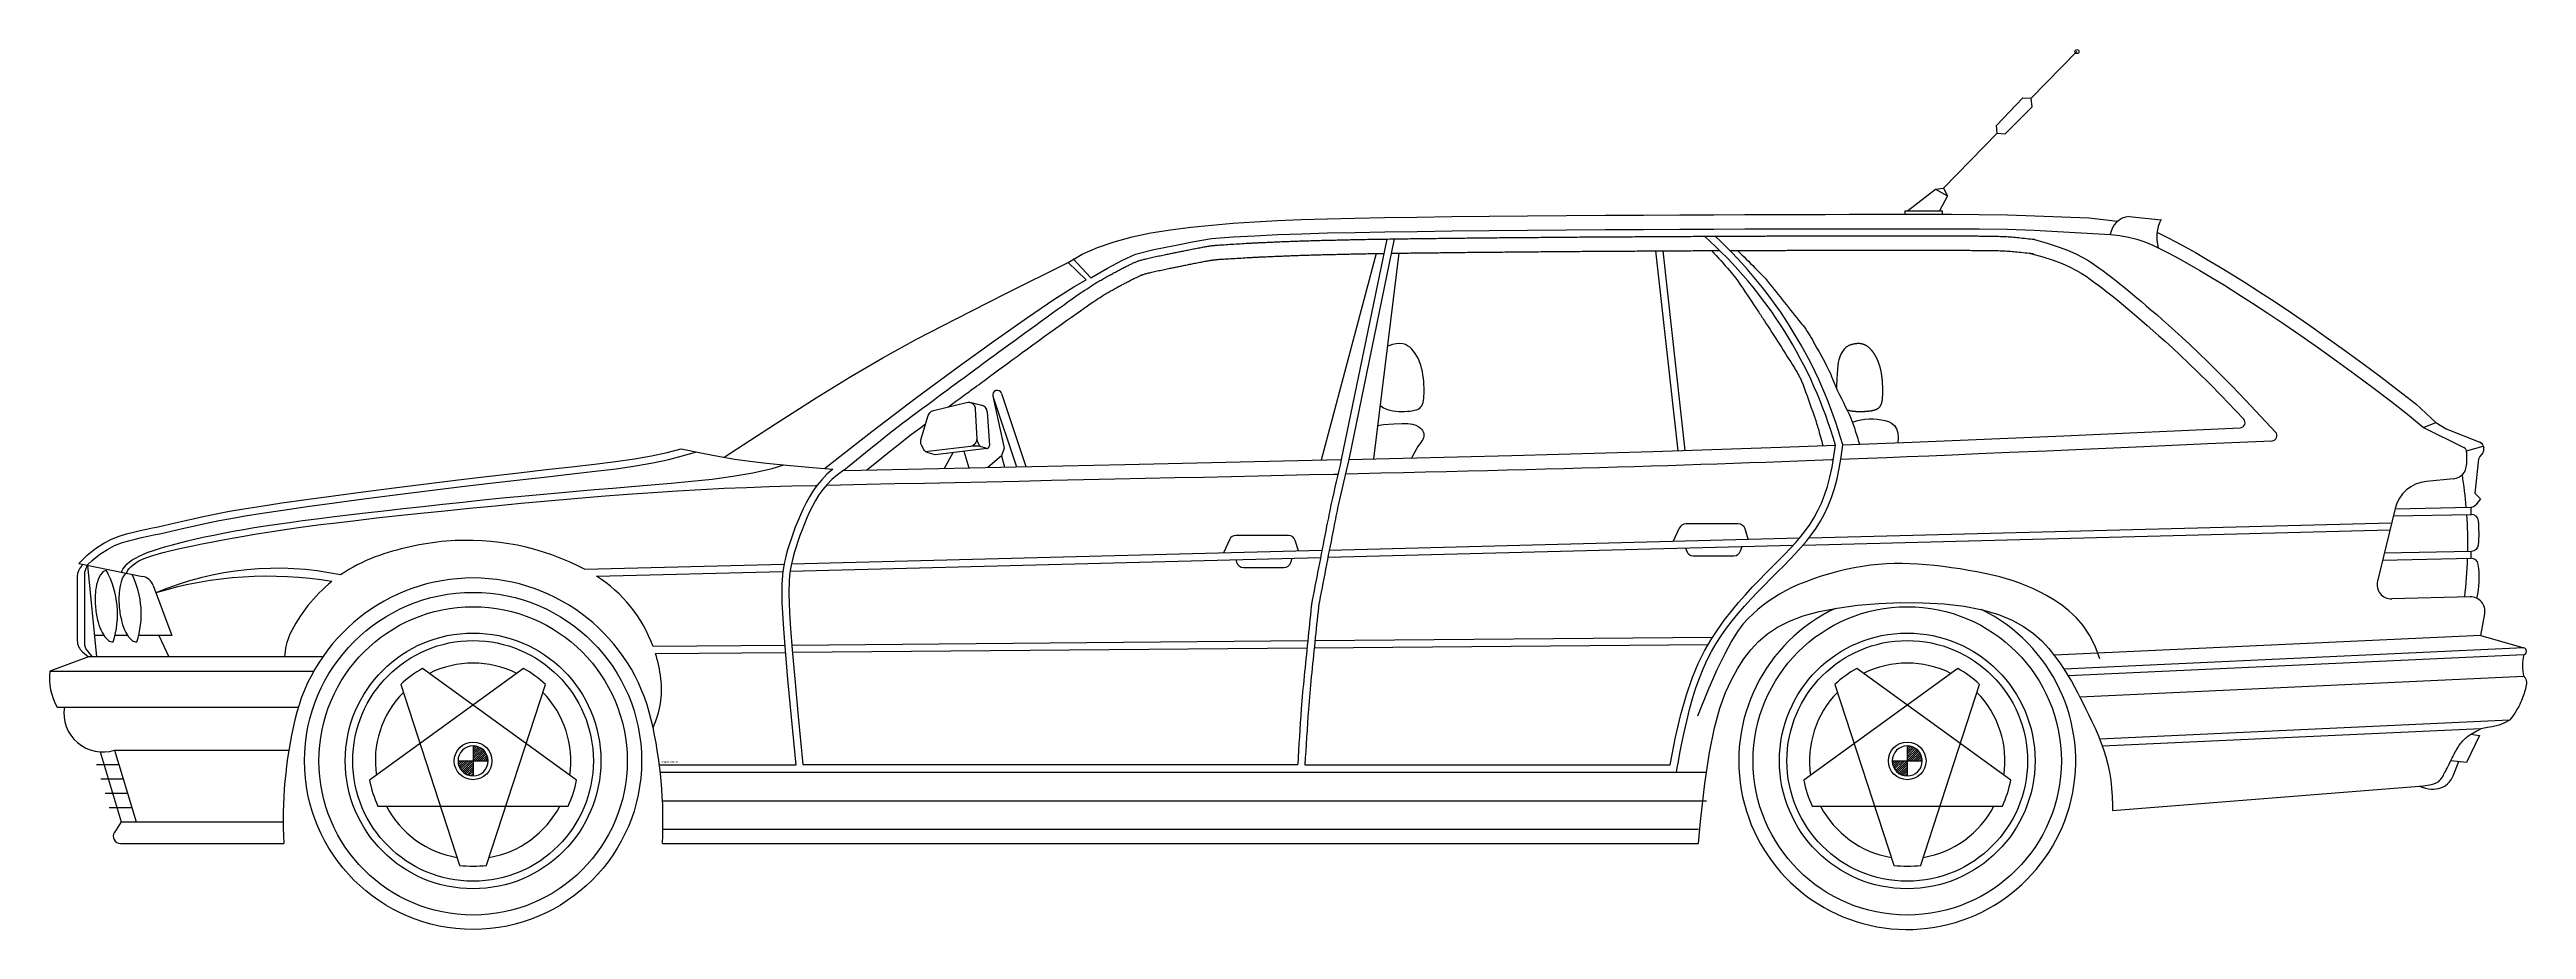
# Model space of a CAD drawing. Extents: x 0 to 477, y 0 to 169.
import ezdxf

# ---------------------------------------------------------------- set-up
doc = ezdxf.new("R2010")
doc.units = 0
doc.header["$LTSCALE"] = 50
doc.header["$MEASUREMENT"] = 0
doc.layers.get('0').update_dxf_attribs({"linetype": 'CONTINUOUS'})
doc.styles.add('EIGEN', font='agarde', dxfattribs={"height": 0.5})

# ---------------------------------------------------------------- blocks, each defined once
blk = doc.blocks.new('*X1')
at = {"color": 0}
for p, q in [((59.01, 114.87), (59.14, 115)), ((59.03, 114.75), (59.28, 115)), ((59.07, 114.64), (59.42, 115)), ((59.11, 114.55), (59.56, 115)), ((59.16, 114.46), (59.7, 115)), ((59.22, 114.37), (59.85, 115)), ((59.29, 114.3), (59.99, 115)), ((59.36, 114.23), (60, 114.87)), ((59.44, 114.17), (60, 114.73)), ((59.53, 114.12), (60, 114.59)), ((59.63, 114.07), (60, 114.45)), ((59.73, 114.04), (60, 114.31)), ((59.85, 114.01), (60, 114.16)), ((59.98, 114), (60, 114.02))]:
    blk.add_line(p, q, dxfattribs=at)
blk = doc.blocks.new('*X0')
at = {"color": 0}
for p, q in [((60, 115.86), (60.13, 115.99)), ((60, 115.72), (60.25, 115.97)), ((60, 115.58), (60.36, 115.93)), ((60, 115.44), (60.45, 115.89)), ((60, 115.3), (60.54, 115.84)), ((60, 115.15), (60.63, 115.78)), ((60, 115.01), (60.7, 115.71)), ((60.13, 115), (60.77, 115.64)), ((60.27, 115), (60.83, 115.56)), ((60.41, 115), (60.88, 115.47)), ((60.55, 115), (60.93, 115.37)), ((60.69, 115), (60.96, 115.27)), ((60.84, 115), (60.99, 115.15)), ((60.98, 115), (61, 115.02))]:
    blk.add_line(p, q, dxfattribs=at)

msp = doc.modelspace()

# ---------------------------------------------------------------- linework, layer by layer
at = {"color": 0, "linetype": 'ByBlock'}
for p, q in [((381.99, 159.96), (390.77, 168.95)), ((375.27, 154.73), (380.35, 160.07)), ((376.93, 153.12), (382.13, 158.33)), ((380.35, 160.07), (381.99, 159.96)), ((382.13, 158.33), (381.99, 159.96)), ((365.09, 142.65), (375.42, 153.23)), ((375.42, 153.23), (375.27, 154.73)), ((375.42, 153.23), (376.93, 153.12)), ((357.65, 138.33), (364.8, 138.33)), ((357.65, 138.33), (357.65, 137.63)), ((358.12, 138.33), (363.54, 142.46)), ((363.54, 142.46), (365.09, 142.65)), ((363.54, 142.46), (365.84, 141.18)), ((365.84, 141.18), (364.33, 138.33)), ((364.8, 138.33), (364.8, 137.63)), ((365.09, 142.65), (365.84, 141.18)), ((208.87, 133.28), (212.5, 134.04)), ((212.5, 134.04), (216.28, 134.65)), ((216.28, 134.65), (220.2, 135.16)), ((220.2, 135.16), (224.2, 135.57)), ((224.2, 135.57), (228.28, 135.92)), ((228.28, 135.92), (232.49, 136.21)), ((228.3, 133.28), (232.53, 133.52)), ((232.49, 136.21), (236.88, 136.44)), ((232.53, 133.52), (236.93, 133.73)), ((236.88, 136.44), (241.51, 136.63)), ((236.93, 133.73), (241.57, 133.9)), ((241.51, 136.63), (246.45, 136.79)), ((241.57, 133.9), (246.51, 134.04)), ((246.45, 136.79), (251.75, 136.91)), ((246.51, 134.04), (251.81, 134.16)), ((251.75, 136.91), (257.49, 137.02)), ((251.81, 134.16), (257.53, 134.26)), ((257.49, 137.02), (263.71, 137.11)), ((257.53, 134.26), (263.75, 134.35)), ((263.71, 137.11), (270.45, 137.19)), ((263.75, 134.35), (270.48, 134.43)), ((270.45, 137.19), (277.59, 137.26)), ((270.48, 134.43), (277.62, 134.5)), ((277.59, 137.26), (284.99, 137.33)), ((277.62, 134.5), (285.02, 134.57)), ((284.99, 137.33), (292.51, 137.39)), ((285.02, 134.57), (292.53, 134.63)), ((292.51, 137.39), (300.01, 137.44)), ((292.53, 134.63), (300.02, 134.68)), ((300.01, 137.44), (307.32, 137.49)), ((300.02, 134.68), (307.34, 134.73)), ((307.32, 137.49), (314.33, 137.53)), ((307.34, 134.73), (314.34, 134.76)), ((314.33, 137.53), (320.87, 137.56)), ((314.34, 134.76), (320.88, 134.8)), ((320.87, 137.56), (326.84, 137.58)), ((320.88, 134.8), (326.85, 134.82)), ((326.84, 137.58), (332.33, 137.6)), ((326.85, 134.82), (332.34, 134.84)), ((332.33, 137.6), (337.44, 137.61)), ((332.34, 134.84), (337.45, 134.85)), ((337.44, 137.61), (342.29, 137.62)), ((337.45, 134.85), (342.29, 134.86)), ((342.29, 137.62), (346.99, 137.63)), ((342.29, 134.86), (346.99, 134.87)), ((346.99, 137.63), (351.66, 137.63)), ((346.99, 134.87), (351.66, 134.87)), ((351.66, 137.63), (356.41, 137.63)), ((351.66, 134.87), (356.41, 134.87)), ((356.41, 137.63), (361.37, 137.63)), ((356.41, 134.87), (361.37, 134.87)), ((361.37, 137.63), (366.59, 137.63)), ((361.37, 134.87), (366.58, 134.87)), ((366.58, 134.87), (371.95, 134.84)), ((366.59, 137.63), (371.98, 137.6)), ((371.95, 134.84), (377.32, 134.75)), ((371.98, 137.6), (377.39, 137.51)), ((377.32, 134.75), (382.55, 134.59)), ((377.39, 137.51), (382.66, 137.35)), ((400.84, 137.2), (406.97, 136.6)), ((196.58, 128.39), (199.26, 129.94)), ((197.51, 129.08), (200.92, 125.43)), ((199.26, 129.94), (202.22, 131.25)), ((202.22, 131.25), (205.43, 132.36)), ((204.15, 127.28), (207.04, 128.81)), ((205.43, 132.36), (208.87, 133.28)), ((207.04, 128.81), (209.55, 129.96)), ((209.55, 129.96), (213.06, 130.84)), ((213.06, 130.84), (217.03, 131.64)), ((217.03, 131.64), (220.84, 132.42)), ((220.84, 132.42), (224.17, 133)), ((224.17, 133), (228.3, 133.28)), ((255.85, 130.09), (245.3, 90.33)), ((257.89, 132.88), (249.15, 90.42)), ((259.31, 132.9), (250.57, 90.45)), ((260.21, 130.15), (255.36, 90.57)), ((309.65, 130.6), (313.92, 92.13)), ((311.04, 130.61), (315.31, 92.18)), ((381.86, 130.11), (384.22, 129.44)), ((382.61, 132.77), (385.03, 132.08)), ((384.22, 129.44), (386.22, 128.79)), ((385.03, 132.08), (387.14, 131.39)), ((386.22, 128.79), (387.92, 128.15)), ((387.14, 131.39), (388.96, 130.71)), ((388.96, 130.71), (390.53, 130.02)), ((390.53, 130.02), (391.88, 129.33)), ((391.88, 129.33), (393.05, 128.65)), ((196.58, 128.39), (200.03, 125.03)), ((200.92, 125.43), (204.15, 127.28)), ((387.92, 128.15), (389.34, 127.52)), ((389.34, 127.52), (390.55, 126.91)), ((390.55, 126.91), (391.6, 126.3)), ((391.6, 126.3), (392.52, 125.7)), ((392.52, 125.7), (393.37, 125.1)), ((393.05, 128.65), (394.06, 127.98)), ((393.37, 125.1), (394.18, 124.51)), ((394.06, 127.98), (394.97, 127.35)), ((394.18, 124.51), (394.98, 123.92)), ((394.97, 127.35), (395.81, 126.74)), ((395.81, 126.74), (396.64, 126.13)), ((396.64, 126.13), (397.44, 125.52)), ((397.44, 125.52), (398.24, 124.9)), ((398.24, 124.9), (399.04, 124.27)), ((399.04, 124.27), (399.84, 123.63)), ((394.98, 123.92), (395.76, 123.33)), ((395.76, 123.33), (396.54, 122.72)), ((396.54, 122.72), (397.32, 122.11)), ((397.32, 122.11), (398.1, 121.48)), ((398.1, 121.48), (398.89, 120.83)), ((398.89, 120.83), (399.71, 120.16)), ((399.71, 120.16), (400.54, 119.46)), ((399.84, 123.63), (400.65, 122.97)), ((400.54, 119.46), (401.41, 118.73)), ((400.65, 122.97), (401.47, 122.29)), ((401.47, 122.29), (402.32, 121.58)), ((402.32, 121.58), (403.2, 120.84)), ((403.2, 120.84), (404.12, 120.05)), ((404.12, 120.05), (405.09, 119.21)), ((405.09, 119.21), (406.12, 118.32)), ((401.41, 118.73), (402.32, 117.95)), ((402.32, 117.95), (403.28, 117.13)), ((403.28, 117.13), (404.3, 116.24)), ((404.3, 116.24), (405.39, 115.28)), ((405.39, 115.28), (406.55, 114.25)), ((406.12, 118.32), (407.22, 117.35)), ((407.22, 117.35), (408.39, 116.31)), ((408.39, 116.31), (409.64, 115.18)), ((409.64, 115.18), (411, 113.95)), ((406.55, 114.25), (407.8, 113.13)), ((407.8, 113.13), (409.14, 111.91)), ((409.14, 111.91), (410.62, 110.55)), ((410.62, 110.55), (412.27, 109)), ((411, 113.95), (412.5, 112.57)), ((412.5, 112.57), (414.17, 110.99)), ((414.17, 110.99), (416.05, 109.18)), ((412.27, 109), (414.12, 107.2)), ((414.12, 107.2), (416.22, 105.12)), ((416.05, 109.18), (418.17, 107.07)), ((416.22, 105.12), (418.6, 102.7)), ((418.17, 107.07), (420.58, 104.62)), ((177.63, 101.45), (179.93, 100.9)), ((182.09, 102.61), (186.62, 89.05)), ((182.09, 102.61), (184.25, 92.64)), ((183.75, 103.16), (188.44, 89.09)), ((418.6, 102.7), (421.3, 99.88)), ((420.58, 104.62), (423.3, 101.79)), ((423.3, 101.79), (429.01, 95.73)), ((180.99, 99.65), (181.42, 93.17)), ((388.22, 95.03), (422.18, 96.54)), ((421.3, 99.88), (422.87, 98.22)), ((457.5, 96.63), (459.89, 97.55)), ((457.5, 96.63), (465.23, 92.77)), ((459.89, 97.55), (461.88, 96.37)), ((461.88, 96.37), (468.34, 93.79)), ((180.93, 92.59), (170.97, 91.36)), ((172.78, 88.76), (174.43, 91.78)), ((176.51, 92.04), (177.43, 88.86)), ((179.44, 93), (177.99, 93)), ((179.43, 93.22), (178.95, 94.29)), ((180.69, 92.61), (179.61, 92.97)), ((183.75, 91.13), (181.11, 88.93)), ((184.25, 92.64), (183.75, 91.13)), ((183.75, 91.13), (184.34, 89)), ((345.68, 93.26), (359.08, 93.78)), ((346.93, 90.55), (350.45, 90.69)), ((350.45, 90.69), (354.15, 90.84)), ((354.15, 90.84), (358.08, 91)), ((358.08, 91), (362.26, 91.17)), ((359.08, 93.78), (388.22, 95.03)), ((362.26, 91.17), (366.76, 91.36)), ((366.76, 91.36), (371.84, 91.57)), ((371.84, 91.57), (377.79, 91.83)), ((377.79, 91.83), (384.88, 92.13)), ((384.88, 92.13), (393.41, 92.51)), ((393.41, 92.51), (403.67, 92.96)), ((403.67, 92.96), (415.94, 93.5)), ((415.94, 93.5), (428.32, 94.05)), ((465.74, 92.14), (468.97, 93.02)), ((465.78, 91.88), (465.78, 89.48)), ((468.91, 91.74), (468.32, 91)), ((468.91, 93.18), (469.08, 92.68)), ((345.31, 90.49), (346.93, 90.55)), ((463.28, 86.73), (458.07, 86.23)), ((468.11, 90.49), (467.36, 83.97)), ((452.01, 80.97), (466.51, 81.25)), ((466.59, 81.25), (466.59, 79.87)), ((467.36, 83.97), (468.47, 82.86)), ((468.47, 82.86), (467.55, 81.75)), ((452.02, 81), (448.62, 67.04)), ((451.67, 79.58), (466.7, 79.88)), ((315.44, 73.4), (315.58, 72.91)), ((316.91, 71.91), (324.71, 71.91)), ((326.02, 72.86), (326.29, 73.68)), ((449.94, 72.48), (466.76, 72.81)), ((466.59, 72.81), (466.59, 71.43)), ((5.8, 67.99), (5.8, 55.57)), ((6.07, 70.41), (18.37, 67.95)), ((6.9, 70.24), (6.61, 69.95)), ((7.18, 68.32), (7.18, 55.28)), ((7.62, 69.83), (7.78, 70.06)), ((7.78, 70.06), (9.49, 52.46)), ((228.85, 71.17), (228.99, 70.68)), ((230.31, 69.68), (238.11, 69.68)), ((239.42, 70.63), (239.7, 71.45)), ((449.61, 71.09), (466.64, 71.43)), ((20.42, 66.21), (24.02, 56.6)), ((466.49, 64.01), (451.37, 63.63)), ((468.54, 56.6), (469.28, 60.77)), ((7.99, 52.46), (0.55, 49.7)), ((6.79, 53.45), (7.99, 52.46)), ((7.82, 53.51), (8.7, 52.46)), ((53.04, 52.46), (7.99, 52.46)), ((10.92, 56.6), (9.09, 56.6)), ((15.49, 56.6), (13.07, 56.6)), ((24.02, 56.6), (17.64, 56.6)), ((21.53, 56.6), (23.43, 52.46)), ((468.54, 56.6), (386.39, 52.8)), ((476.82, 54.22), (388.26, 50.12)), ((476.82, 52.84), (389.1, 48.78)), ((468.54, 56.6), (476.82, 54.22)), ((0.55, 49.7), (51.32, 49.7)), ((91.71, 50.23), (62.08, 28.71)), ((101.92, 28.71), (72.29, 50.23)), ((367.81, 50.23), (338.18, 28.71)), ((378.02, 28.71), (348.39, 50.23)), ((476.82, 48.69), (391.33, 44.73)), ((68.08, 47.17), (79.4, 12.34)), ((84.6, 12.34), (95.92, 47.17)), ((344.18, 47.17), (355.5, 12.34)), ((360.7, 12.34), (372.02, 47.17)), ((1.93, 42.8), (48.35, 42.8)), ((474.06, 40.27), (395.14, 36.62)), ((468.54, 38.63), (395.67, 35.26)), ((10.19, 34.17), (14.23, 20.71)), ((12.98, 34.51), (17.12, 20.71)), ((12.98, 34.51), (46.54, 34.51)), ((82, 35.34), (82, 32.44)), ((358.1, 35.34), (358.1, 32.44)), ((468.28, 37.33), (465.8, 32.16)), ((466.59, 37.56), (468.28, 37.33)), ((9.48, 31.75), (13.8, 31.75)), ((10.31, 28.99), (14.63, 28.99)), ((79.1, 32.44), (82, 32.44)), ((82, 32.44), (82, 29.55)), ((82, 32.44), (84.9, 32.44)), ((144.13, 31.62), (117.88, 31.62)), ((118.04, 30.29), (319.46, 30.29)), ((145.5, 31.75), (240.76, 31.75)), ((242.14, 31.67), (312.48, 31.67)), ((355.2, 32.44), (358.1, 32.44)), ((358.1, 32.44), (361, 32.44)), ((358.1, 32.44), (358.1, 29.55)), ((465.8, 32.16), (462.75, 32.48)), ((11.14, 26.23), (15.46, 26.23)), ((118.47, 24.77), (319.46, 24.77)), ((397.63, 22.91), (457.5, 27.61)), ((11.96, 23.47), (16.29, 23.47)), ((14.23, 20.71), (12.95, 18.69)), ((14.23, 20.71), (45.44, 20.71)), ((63.69, 23.75), (100.31, 23.75)), ((118.45, 19.33), (317.94, 19.33)), ((339.79, 23.75), (376.41, 23.75)), ((14.11, 16.57), (45.55, 16.57)), ((118.45, 16.57), (317.94, 16.57))]:
    msp.add_line(p, q, dxfattribs=at)
for points in [[(382.55, 134.59), (397.2, 133.72)], [(382.66, 137.35), (393.05, 136.94), (398.6, 136.29)], [(397.2, 133.72), (399.02, 133.53), (400.71, 133.23), (402.3, 132.83), (403.84, 132.31), (405.37, 131.69), (406.94, 130.95), (408.6, 130.1), (410.37, 129.13), (412.31, 128.03), (414.42, 126.81), (416.7, 125.46), (419.15, 123.97), (421.76, 122.34), (424.55, 120.56), (427.5, 118.63), (430.62, 116.54), (433.9, 114.29), (437.3, 111.91), (440.77, 109.43), (444.27, 106.88), (447.74, 104.3), (451.13, 101.71), (454.4, 99.14), (457.5, 96.63)], [(406.17, 134.13), (406.4, 134.04), (408.07, 133.25), (409.8, 132.36), (411.62, 131.37), (413.58, 130.26), (415.72, 129.02), (418.02, 127.65), (420.49, 126.15), (423.13, 124.5), (425.94, 122.71), (428.91, 120.76), (432.05, 118.66), (435.36, 116.4), (438.78, 114), (442.27, 111.51), (445.79, 108.95), (449.28, 106.34), (452.7, 103.73), (456, 101.15), (459.89, 97.55)], [(153.35, 88.39), (158.24, 92.35), (160.04, 93.8), (161.52, 94.98), (162.76, 95.96), (163.81, 96.78), (164.75, 97.5), (165.63, 98.17), (166.52, 98.84), (167.48, 99.55), (168.49, 100.3), (169.52, 101.06), (170.55, 101.82), (171.55, 102.56), (172.49, 103.25), (173.34, 103.88), (174.07, 104.42), (174.67, 104.86), (175.14, 105.21), (175.53, 105.49), (175.85, 105.73), (176.12, 105.93), (176.39, 106.12), (176.66, 106.32), (176.97, 106.55), (177.34, 106.82), (177.76, 107.14), (178.25, 107.5), (178.8, 107.9), (179.4, 108.34), (180.07, 108.83), (180.78, 109.35), (181.55, 109.92), (182.37, 110.52), (183.23, 111.15), (184.14, 111.82), (185.09, 112.52), (186.08, 113.24), (187.1, 113.99), (188.15, 114.75), (189.23, 115.53), (190.32, 116.33), (191.42, 117.12), (192.52, 117.91), (193.58, 118.68), (194.61, 119.42), (195.59, 120.11), (196.5, 120.76), (197.32, 121.34), (198.06, 121.85), (198.7, 122.3), (199.27, 122.69), (199.77, 123.02), (200.2, 123.32), (200.59, 123.57), (200.93, 123.79), (201.24, 123.99), (201.52, 124.16), (201.78, 124.33), (202.03, 124.48), (202.26, 124.62), (202.48, 124.75), (202.69, 124.87), (202.9, 124.99), (203.11, 125.11), (203.32, 125.23), (203.52, 125.35), (203.73, 125.47), (203.94, 125.58), (204.15, 125.7), (204.36, 125.81), (204.56, 125.93), (204.76, 126.03), (204.95, 126.14), (205.14, 126.24), (205.32, 126.34), (205.5, 126.44), (205.68, 126.53), (205.86, 126.63), (206.03, 126.72), (206.21, 126.81), (206.38, 126.9), (206.56, 127), (206.73, 127.09), (206.91, 127.18), (207.09, 127.27), (207.27, 127.37), (207.45, 127.46), (207.63, 127.55), (207.81, 127.64), (207.99, 127.73), (208.16, 127.81), (208.33, 127.9), (208.5, 127.98), (208.66, 128.06), (208.82, 128.13), (208.97, 128.2), (209.11, 128.27), (209.25, 128.33), (209.39, 128.39), (209.53, 128.44), (209.66, 128.5), (209.79, 128.55), (209.93, 128.6), (210.06, 128.65), (210.2, 128.69), (210.34, 128.74), (210.49, 128.79), (210.65, 128.83), (210.81, 128.88), (210.99, 128.93), (211.18, 128.98), (211.38, 129.03), (211.6, 129.08), (211.83, 129.14), (212.08, 129.2), (212.33, 129.25), (212.59, 129.31), (212.86, 129.37), (213.14, 129.43), (213.42, 129.5), (213.71, 129.56), (213.99, 129.62), (214.27, 129.67), (214.55, 129.73), (214.82, 129.79), (215.09, 129.84), (215.34, 129.89), (215.59, 129.94), (215.83, 129.99), (216.06, 130.04), (216.28, 130.08), (216.5, 130.13), (216.71, 130.17), (216.92, 130.21), (217.13, 130.26), (217.34, 130.3), (217.56, 130.34), (217.78, 130.39), (218, 130.43), (218.22, 130.48), (218.45, 130.53), (218.68, 130.57), (218.91, 130.62), (219.14, 130.67), (219.38, 130.72), (219.62, 130.76), (219.86, 130.81), (220.1, 130.86), (220.35, 130.91), (220.6, 130.96), (220.85, 131.01), (221.11, 131.06), (221.37, 131.12), (221.63, 131.17), (221.89, 131.21), (222.14, 131.26), (222.39, 131.31), (222.63, 131.35), (222.85, 131.39), (223.07, 131.43), (223.27, 131.46), (223.45, 131.49), (223.62, 131.52), (223.78, 131.55), (223.94, 131.57), (224.08, 131.59), (224.23, 131.6), (224.36, 131.62), (224.5, 131.63), (224.64, 131.65), (224.79, 131.66), (224.95, 131.68), (225.12, 131.69), (225.31, 131.7), (225.51, 131.72), (225.75, 131.74), (226.01, 131.75), (226.3, 131.77), (226.62, 131.79), (226.96, 131.82), (227.32, 131.84), (227.69, 131.86), (228.08, 131.88), (228.48, 131.91), (228.88, 131.93), (229.29, 131.96), (229.7, 131.98), (230.09, 132), (230.46, 132.03), (230.81, 132.05), (231.13, 132.06), (231.41, 132.08), (231.66, 132.09), (231.86, 132.11), (232.05, 132.12), (232.21, 132.12), (232.37, 132.13), (232.53, 132.14), (232.69, 132.15), (232.87, 132.16), (233.07, 132.17), (233.29, 132.18), (233.53, 132.19), (233.78, 132.2), (234.04, 132.22), (234.31, 132.23), (234.59, 132.24), (234.86, 132.25), (235.13, 132.27), (235.4, 132.28), (235.67, 132.29), (235.95, 132.3), (236.22, 132.31), (236.49, 132.33), (236.77, 132.34), (237.05, 132.35), (237.34, 132.36), (237.63, 132.37), (237.92, 132.38), (238.22, 132.39), (238.52, 132.41), (238.81, 132.42), (239.11, 132.43), (239.4, 132.44), (239.68, 132.45), (239.97, 132.46), (240.25, 132.47), (240.53, 132.48), (240.82, 132.49), (241.11, 132.5), (241.4, 132.51), (241.7, 132.52), (242, 132.53), (242.31, 132.54), (242.63, 132.55), (242.95, 132.56), (243.26, 132.57), (243.58, 132.58), (243.9, 132.58), (244.21, 132.59), (244.51, 132.6), (244.81, 132.61), (245.11, 132.62), (245.41, 132.63), (245.71, 132.63), (246.02, 132.64), (246.33, 132.65), (246.65, 132.66), (246.98, 132.67), (247.31, 132.67), (247.65, 132.68), (248, 132.69), (248.34, 132.7), (248.69, 132.71), (249.03, 132.72), (249.36, 132.72), (249.69, 132.73), (250.01, 132.74), (250.33, 132.74), (250.65, 132.75), (250.97, 132.76), (251.29, 132.76), (251.63, 132.77), (251.97, 132.78), (252.33, 132.78), (252.69, 132.79), (253.06, 132.8), (253.44, 132.81), (253.81, 132.81), (254.19, 132.82), (254.56, 132.83), (254.92, 132.83), (255.27, 132.84), (255.62, 132.84), (255.96, 132.85), (256.3, 132.86), (256.64, 132.86), (256.99, 132.87), (257.35, 132.87), (257.72, 132.88), (258.1, 132.88), (258.49, 132.89), (258.89, 132.9), (259.3, 132.9), (259.71, 132.91), (260.12, 132.91), (260.52, 132.92), (260.91, 132.93), (261.29, 132.93), (261.67, 132.94), (262.04, 132.94), (262.41, 132.95), (262.78, 132.95), (263.16, 132.96), (263.54, 132.96), (263.94, 132.97), (264.36, 132.97), (264.79, 132.98), (265.23, 132.98), (265.67, 132.99), (266.12, 132.99), (266.56, 133), (267, 133.01), (267.42, 133.01), (267.84, 133.02), (268.24, 133.02), (268.64, 133.02), (269.03, 133.03), (269.43, 133.03), (269.83, 133.04), (270.24, 133.04), (270.66, 133.05), (271.1, 133.05), (271.55, 133.06), (272.01, 133.06), (272.47, 133.07), (272.94, 133.07), (273.41, 133.08), (273.87, 133.08), (274.32, 133.09), (274.76, 133.09), (275.19, 133.1), (275.62, 133.1), (276.04, 133.1), (276.46, 133.11), (276.89, 133.11), (277.33, 133.12), (277.77, 133.12), (278.23, 133.13), (278.7, 133.13), (279.17, 133.13), (279.65, 133.14), (280.13, 133.14), (280.61, 133.15), (281.08, 133.15), (281.55, 133.16), (282.01, 133.16), (282.46, 133.16), (282.9, 133.17), (283.35, 133.17), (283.79, 133.18), (284.24, 133.18), (284.69, 133.18), (285.15, 133.19), (285.62, 133.19), (286.09, 133.2), (286.58, 133.2), (287.06, 133.2), (287.55, 133.21), (288.04, 133.21), (288.52, 133.22), (288.99, 133.22), (289.46, 133.22), (289.92, 133.23), (290.37, 133.23), (290.82, 133.23), (291.27, 133.24), (291.72, 133.24), (292.18, 133.24), (292.64, 133.25), (293.11, 133.25), (293.59, 133.25), (294.07, 133.26), (294.56, 133.26), (295.04, 133.27), (295.52, 133.27), (296, 133.27), (296.48, 133.28), (296.94, 133.28), (297.4, 133.28), (297.85, 133.28), (298.3, 133.29), (298.75, 133.29), (299.2, 133.29), (299.65, 133.3), (300.11, 133.3), (300.57, 133.3), (301.04, 133.31), (301.51, 133.31), (301.98, 133.31), (302.45, 133.32), (302.92, 133.32), (303.39, 133.32), (303.85, 133.32), (304.3, 133.33), (304.75, 133.33), (305.19, 133.33), (305.63, 133.34), (306.07, 133.34), (306.51, 133.34), (306.95, 133.34), (307.39, 133.35), (307.84, 133.35), (308.28, 133.35), (308.73, 133.35), (309.18, 133.36), (309.63, 133.36), (310.08, 133.36), (310.53, 133.36), (310.97, 133.37), (311.4, 133.37), (311.83, 133.37), (312.26, 133.37), (312.68, 133.38), (313.1, 133.38), (313.52, 133.38), (313.94, 133.38), (314.36, 133.38), (314.78, 133.39), (315.2, 133.39), (315.62, 133.39), (316.04, 133.39), (316.45, 133.39), (316.87, 133.4), (317.28, 133.4), (317.69, 133.4), (318.1, 133.4), (318.5, 133.4), (318.9, 133.41), (319.3, 133.41), (319.7, 133.41), (320.09, 133.41), (320.48, 133.41), (320.87, 133.42), (321.26, 133.42), (321.65, 133.42), (322.03, 133.42), (322.42, 133.42), (322.8, 133.42), (323.18, 133.43), (323.56, 133.43), (323.93, 133.43), (324.3, 133.43), (324.67, 133.43), (325.04, 133.43), (325.4, 133.44), (325.77, 133.44), (326.13, 133.44), (326.49, 133.44), (326.85, 133.44), (327.2, 133.44), (327.56, 133.44), (327.91, 133.44), (328.26, 133.45), (328.61, 133.45), (328.96, 133.45), (329.3, 133.45), (329.65, 133.45), (329.99, 133.45), (330.33, 133.45), (330.67, 133.45), (331, 133.46), (331.34, 133.46), (331.67, 133.46), (332.01, 133.46), (332.34, 133.46), (332.68, 133.46), (333.01, 133.46), (333.34, 133.46), (333.67, 133.46), (334, 133.46), (334.33, 133.46), (334.65, 133.47), (334.97, 133.47), (335.29, 133.47), (335.6, 133.47), (335.92, 133.47), (336.23, 133.47), (336.54, 133.47), (336.85, 133.47), (337.16, 133.47), (337.48, 133.47), (337.79, 133.47), (338.11, 133.47), (338.43, 133.47), (338.75, 133.48), (339.06, 133.48), (339.38, 133.48), (339.69, 133.48), (339.99, 133.48), (340.29, 133.48), (340.59, 133.48), (340.88, 133.48), (341.17, 133.48), (341.46, 133.48), (341.76, 133.48), (342.06, 133.48), (342.36, 133.48), (342.66, 133.48), (342.97, 133.48), (343.29, 133.48), (343.6, 133.48), (343.91, 133.48), (344.22, 133.48), (344.53, 133.48), (344.82, 133.48), (345.11, 133.49), (345.4, 133.49), (345.68, 133.49), (345.96, 133.49), (346.24, 133.49), (346.52, 133.49), (346.81, 133.49), (347.11, 133.49), (347.41, 133.49), (347.73, 133.49), (348.05, 133.49), (348.37, 133.49), (348.69, 133.49), (349, 133.49), (349.31, 133.49), (349.61, 133.49), (349.89, 133.49), (350.17, 133.49), (350.43, 133.49), (350.68, 133.49), (350.93, 133.49), (351.17, 133.49), (351.4, 133.49), (351.63, 133.49), (351.86, 133.49), (352.08, 133.49), (352.31, 133.49), (352.55, 133.49), (352.79, 133.49), (353.05, 133.49), (353.32, 133.49), (353.6, 133.49), (353.91, 133.49), (354.23, 133.49), (354.56, 133.49), (354.88, 133.49), (355.2, 133.49), (355.51, 133.49), (355.8, 133.49), (356.07, 133.49), (356.3, 133.49), (356.51, 133.49), (356.71, 133.49), (356.9, 133.49), (357.11, 133.49), (357.33, 133.49), (357.58, 133.49), (357.86, 133.49), (358.19, 133.49), (358.56, 133.49), (358.96, 133.49), (359.37, 133.49), (359.79, 133.49), (360.2, 133.49), (360.6, 133.49), (360.97, 133.49), (361.31, 133.49), (361.62, 133.49), (361.9, 133.49), (362.18, 133.49), (362.45, 133.49), (362.73, 133.49), (363.02, 133.49), (363.33, 133.49), (363.67, 133.49), (364.03, 133.49), (364.41, 133.49), (364.8, 133.49), (365.19, 133.49), (365.57, 133.49), (365.94, 133.49), (366.29, 133.49), (366.61, 133.49), (366.92, 133.48), (367.21, 133.48), (367.49, 133.48), (367.78, 133.48), (368.07, 133.48), (368.37, 133.48), (368.7, 133.48), (369.04, 133.48), (369.41, 133.47), (369.79, 133.47), (370.18, 133.47), (370.57, 133.46), (370.96, 133.46), (371.33, 133.46), (371.69, 133.46), (372.03, 133.45), (372.35, 133.45), (372.66, 133.45), (372.97, 133.44), (373.27, 133.44), (373.58, 133.44), (373.89, 133.43), (374.22, 133.43), (374.56, 133.42), (374.92, 133.41), (375.29, 133.41), (375.67, 133.4), (376.06, 133.39), (376.44, 133.37), (376.81, 133.36), (377.18, 133.34), (377.54, 133.32), (377.88, 133.3), (378.22, 133.27), (378.55, 133.24), (378.88, 133.21), (379.22, 133.18), (379.56, 133.14), (379.92, 133.1), (380.3, 133.06), (380.69, 133.02), (381.08, 132.98), (381.45, 132.94), (381.81, 132.91), (382.12, 132.88), (382.37, 132.86), (382.59, 132.85)], [(173.52, 100.58), (174.13, 101.03), (174.97, 101.65), (175.71, 102.19), (176.3, 102.63), (176.78, 102.99), (177.17, 103.27), (177.48, 103.5), (177.76, 103.71), (178.02, 103.9), (178.29, 104.1), (178.6, 104.33), (178.97, 104.6), (179.4, 104.91), (179.89, 105.27), (180.44, 105.67), (181.04, 106.12), (181.7, 106.6), (182.41, 107.13), (183.18, 107.69), (184, 108.29), (184.87, 108.93), (185.78, 109.6), (186.73, 110.29), (187.71, 111.01), (188.73, 111.76), (189.78, 112.52), (190.85, 113.3), (191.94, 114.09), (193.04, 114.89), (194.13, 115.67), (195.19, 116.43), (196.22, 117.17), (197.19, 117.86), (198.09, 118.5), (198.91, 119.08), (199.63, 119.59), (200.27, 120.03), (200.82, 120.41), (201.31, 120.73), (201.73, 121.01), (202.1, 121.26), (202.42, 121.47), (202.72, 121.65), (202.98, 121.82), (203.23, 121.98), (203.46, 122.12), (203.68, 122.25), (203.89, 122.37), (204.09, 122.49), (204.28, 122.6), (204.48, 122.72), (204.68, 122.83), (204.88, 122.94), (205.09, 123.06), (205.29, 123.17), (205.49, 123.29), (205.69, 123.4), (205.89, 123.51), (206.09, 123.61), (206.27, 123.72), (206.46, 123.81), (206.63, 123.91), (206.81, 124.01), (206.98, 124.1), (207.15, 124.19), (207.32, 124.28), (207.49, 124.37), (207.67, 124.46), (207.84, 124.55), (208.01, 124.64), (208.18, 124.73), (208.35, 124.82), (208.53, 124.91), (208.7, 125), (208.87, 125.08), (209.04, 125.17), (209.21, 125.25), (209.38, 125.34), (209.54, 125.42), (209.7, 125.49), (209.85, 125.56), (209.99, 125.63), (210.12, 125.69), (210.25, 125.75), (210.36, 125.8), (210.47, 125.85), (210.57, 125.89), (210.67, 125.93), (210.77, 125.97), (210.87, 126), (210.97, 126.04), (211.07, 126.07), (211.18, 126.11), (211.3, 126.15), (211.42, 126.18), (211.56, 126.22), (211.71, 126.26), (211.87, 126.31), (212.05, 126.35), (212.25, 126.4), (212.47, 126.45), (212.7, 126.51), (212.94, 126.56), (213.2, 126.62), (213.46, 126.68), (213.73, 126.74), (214, 126.8), (214.28, 126.85), (214.55, 126.91), (214.83, 126.97), (215.1, 127.03), (215.37, 127.08), (215.64, 127.14), (215.89, 127.19), (216.14, 127.24), (216.38, 127.29), (216.61, 127.33), (216.83, 127.38), (217.04, 127.42), (217.26, 127.46), (217.47, 127.51), (217.68, 127.55), (217.89, 127.59), (218.11, 127.64), (218.33, 127.68), (218.55, 127.73), (218.78, 127.77), (219, 127.82), (219.23, 127.87), (219.46, 127.91), (219.7, 127.96), (219.93, 128.01), (220.17, 128.06), (220.41, 128.11), (220.65, 128.16), (220.9, 128.21), (221.14, 128.26), (221.39, 128.31), (221.64, 128.35), (221.9, 128.4), (222.15, 128.45), (222.4, 128.5), (222.65, 128.55), (222.89, 128.59), (223.12, 128.64), (223.34, 128.67), (223.54, 128.71), (223.72, 128.74), (223.89, 128.77), (224.04, 128.79), (224.18, 128.81), (224.31, 128.83), (224.43, 128.85), (224.55, 128.86), (224.67, 128.88), (224.79, 128.89), (224.91, 128.9), (225.04, 128.91), (225.18, 128.92), (225.33, 128.94), (225.51, 128.95), (225.71, 128.97), (225.94, 128.98), (226.2, 129), (226.48, 129.02), (226.8, 129.04), (227.13, 129.06), (227.49, 129.08), (227.86, 129.11), (228.25, 129.13), (228.64, 129.15), (229.05, 129.18), (229.45, 129.2), (229.86, 129.22), (230.25, 129.25), (230.62, 129.27), (230.97, 129.29), (231.29, 129.31), (231.57, 129.32), (231.81, 129.34), (232.02, 129.35), (232.2, 129.36), (232.36, 129.37), (232.51, 129.38), (232.67, 129.38), (232.83, 129.39), (233, 129.4), (233.2, 129.41), (233.42, 129.42), (233.66, 129.43), (233.91, 129.44), (234.17, 129.46), (234.44, 129.47), (234.71, 129.48), (234.99, 129.5), (235.26, 129.51), (235.53, 129.52), (235.8, 129.53), (236.06, 129.54), (236.33, 129.56), (236.61, 129.57), (236.88, 129.58), (237.16, 129.59), (237.45, 129.6), (237.74, 129.61), (238.03, 129.62), (238.32, 129.64), (238.62, 129.65), (238.91, 129.66), (239.21, 129.67), (239.5, 129.68), (239.78, 129.69), (240.06, 129.7), (240.35, 129.71), (240.63, 129.72), (240.91, 129.73), (241.2, 129.74), (241.49, 129.75), (241.79, 129.76), (242.09, 129.77), (242.4, 129.78), (242.71, 129.79), (243.03, 129.8), (243.35, 129.81), (243.66, 129.82), (243.98, 129.82), (244.29, 129.83), (244.59, 129.84), (244.89, 129.85), (245.19, 129.86), (245.49, 129.87), (245.79, 129.87), (246.09, 129.88), (246.4, 129.89), (246.72, 129.9), (247.04, 129.91), (247.38, 129.91), (247.72, 129.92), (248.06, 129.93), (248.41, 129.94), (248.75, 129.95), (249.09, 129.95), (249.42, 129.96), (249.75, 129.97), (250.07, 129.98), (250.39, 129.98), (250.7, 129.99), (251.02, 130), (251.35, 130), (251.68, 130.01), (252.02, 130.02), (252.38, 130.02), (252.74, 130.03), (253.11, 130.04), (253.49, 130.04), (253.86, 130.05), (254.24, 130.06), (254.61, 130.06), (254.97, 130.07), (255.32, 130.08), (255.67, 130.08), (256.01, 130.09), (256.35, 130.09), (256.69, 130.1), (257.03, 130.11), (257.32, 130.11)], [(258.74, 130.13), (258.93, 130.14), (259.34, 130.14), (259.75, 130.15), (260.16, 130.15), (260.56, 130.16), (260.95, 130.17), (261.33, 130.17), (261.71, 130.18), (262.08, 130.18), (262.45, 130.19), (262.82, 130.19), (263.19, 130.2), (263.58, 130.2), (263.98, 130.21), (264.4, 130.21), (264.82, 130.22), (265.26, 130.22), (265.7, 130.23), (266.15, 130.23), (266.59, 130.24), (267.03, 130.24), (267.46, 130.25), (267.87, 130.25), (268.27, 130.26), (268.67, 130.26), (269.07, 130.27), (269.46, 130.27), (269.86, 130.28), (270.27, 130.28), (270.7, 130.29), (271.13, 130.29), (271.58, 130.3), (272.04, 130.3), (272.5, 130.31), (272.97, 130.31), (273.43, 130.32), (273.89, 130.32), (274.35, 130.33), (274.79, 130.33), (275.22, 130.33), (275.64, 130.34), (276.07, 130.34), (276.49, 130.35), (276.92, 130.35), (277.35, 130.36), (277.8, 130.36), (278.26, 130.36), (278.72, 130.37), (279.2, 130.37), (279.68, 130.38), (280.16, 130.38), (280.64, 130.39), (281.11, 130.39), (281.58, 130.4), (282.03, 130.4), (282.48, 130.4), (282.93, 130.41), (283.37, 130.41), (283.81, 130.42), (284.26, 130.42), (284.71, 130.42), (285.17, 130.43), (285.64, 130.43), (286.12, 130.43), (286.6, 130.44), (287.09, 130.44), (287.57, 130.45), (288.06, 130.45), (288.54, 130.45), (289.02, 130.46), (289.48, 130.46), (289.94, 130.47), (290.39, 130.47), (290.84, 130.47), (291.29, 130.48), (291.74, 130.48), (292.2, 130.48), (292.66, 130.49), (293.13, 130.49), (293.61, 130.49), (294.09, 130.5), (294.58, 130.5), (295.06, 130.5), (295.54, 130.51), (296.02, 130.51), (296.49, 130.51), (296.96, 130.52), (297.42, 130.52), (297.87, 130.52), (298.32, 130.53), (298.77, 130.53), (299.21, 130.53), (299.67, 130.54), (300.12, 130.54), (300.59, 130.54), (301.05, 130.55), (301.53, 130.55), (302, 130.55), (302.47, 130.55), (302.94, 130.56), (303.41, 130.56), (303.87, 130.56), (304.32, 130.57), (304.77, 130.57), (305.21, 130.57), (305.65, 130.57), (306.09, 130.58), (306.53, 130.58), (306.97, 130.58), (307.41, 130.58), (307.85, 130.59), (308.3, 130.59), (308.75, 130.59), (309.2, 130.6), (309.65, 130.6), (310.1, 130.6), (310.54, 130.6), (310.98, 130.61), (311.42, 130.61), (311.85, 130.61), (312.27, 130.61), (312.69, 130.61), (313.12, 130.62), (313.53, 130.62), (313.95, 130.62), (314.37, 130.62), (314.79, 130.63), (315.21, 130.63), (315.63, 130.63), (316.05, 130.63), (316.47, 130.63), (316.88, 130.64), (317.29, 130.64), (317.71, 130.64), (318.11, 130.64), (318.52, 130.64), (318.92, 130.65), (319.31, 130.65), (319.71, 130.65), (320.1, 130.65), (320.49, 130.65), (320.88, 130.65), (321.27, 130.66), (321.66, 130.66), (322, 130.66)], [(323.94, 130.67), (324.31, 130.67), (324.68, 130.67), (325.05, 130.67), (325.42, 130.67), (325.78, 130.68), (326.14, 130.68), (326.5, 130.68), (326.86, 130.68), (327.21, 130.68), (327.57, 130.68), (327.92, 130.68), (328.27, 130.68), (328.62, 130.69), (328.97, 130.69), (329.31, 130.69), (329.66, 130.69), (330, 130.69), (330.34, 130.69), (330.68, 130.69), (331.01, 130.69), (331.35, 130.7), (331.68, 130.7), (332.02, 130.7), (332.35, 130.7), (332.68, 130.7), (333.02, 130.7), (333.35, 130.7), (333.68, 130.7), (334.01, 130.7), (334.33, 130.7), (334.66, 130.7), (334.98, 130.71), (335.3, 130.71), (335.61, 130.71), (335.92, 130.71), (336.23, 130.71), (336.54, 130.71), (336.86, 130.71), (337.17, 130.71), (337.48, 130.71), (337.8, 130.71), (338.12, 130.71), (338.43, 130.71), (338.75, 130.71), (339.07, 130.72), (339.38, 130.72), (339.69, 130.72), (340, 130.72), (340.3, 130.72), (340.59, 130.72), (340.88, 130.72), (341.18, 130.72), (341.47, 130.72), (341.76, 130.72), (342.06, 130.72), (342.36, 130.72), (342.67, 130.72), (342.98, 130.72), (343.29, 130.72), (343.6, 130.72), (343.92, 130.72), (344.22, 130.72), (344.53, 130.72), (344.83, 130.72), (345.12, 130.72), (345.4, 130.72), (345.68, 130.72), (345.96, 130.73), (346.24, 130.73), (346.52, 130.73), (346.81, 130.73), (347.11, 130.73), (347.41, 130.73), (347.73, 130.73), (348.05, 130.73), (348.37, 130.73), (348.69, 130.73), (349, 130.73), (349.31, 130.73), (349.61, 130.73), (349.89, 130.73), (350.17, 130.73), (350.43, 130.73), (350.68, 130.73), (350.93, 130.73), (351.17, 130.73), (351.4, 130.73), (351.63, 130.73), (351.86, 130.73), (352.08, 130.73), (352.31, 130.73), (352.55, 130.73), (352.79, 130.73), (353.05, 130.73), (353.32, 130.73), (353.6, 130.73), (353.91, 130.73), (354.23, 130.73), (354.56, 130.73), (354.88, 130.73), (355.21, 130.73), (355.51, 130.73), (355.8, 130.73), (356.07, 130.73), (356.3, 130.73), (356.51, 130.73), (356.71, 130.73), (356.9, 130.73), (357.11, 130.73), (357.33, 130.73), (357.58, 130.73), (357.86, 130.73), (358.19, 130.73), (358.56, 130.73), (358.96, 130.73), (359.37, 130.73), (359.79, 130.73), (360.2, 130.73), (360.6, 130.73), (360.97, 130.73), (361.31, 130.73), (361.61, 130.73), (361.9, 130.73), (362.18, 130.73), (362.45, 130.73), (362.73, 130.73), (363.02, 130.73), (363.33, 130.73), (363.67, 130.73), (364.03, 130.73), (364.41, 130.73), (364.79, 130.73), (365.18, 130.73), (365.56, 130.73), (365.93, 130.73), (366.28, 130.73), (366.61, 130.72), (366.91, 130.72), (367.2, 130.72), (367.48, 130.72), (367.77, 130.72), (368.06, 130.72), (368.36, 130.72), (368.68, 130.72), (369.03, 130.71), (369.39, 130.71), (369.77, 130.71), (370.16, 130.71), (370.55, 130.7), (370.93, 130.7), (371.31, 130.7), (371.67, 130.7), (372, 130.69), (372.33, 130.69), (372.63, 130.69), (372.94, 130.68), (373.24, 130.68), (373.54, 130.67), (373.85, 130.67), (374.17, 130.67), (374.51, 130.66), (374.87, 130.65), (375.23, 130.65), (375.6, 130.64), (375.97, 130.63), (376.34, 130.62), (376.69, 130.6), (377.04, 130.59), (377.37, 130.57), (377.68, 130.54), (377.99, 130.52), (378.3, 130.49), (378.61, 130.46), (378.93, 130.43), (379.27, 130.39), (379.62, 130.36), (380, 130.32), (380.4, 130.27), (380.79, 130.23), (381.18, 130.19), (381.55, 130.16), (381.89, 130.13), (382.19, 130.1), (382.44, 130.09)], [(130.32, 90.89), (140.19, 97.28), (148.06, 102.31), (154.7, 106.41), (160.88, 110.02), (167.38, 113.58), (174.98, 117.54), (184.46, 122.33), (196.58, 128.39)], [(149.64, 88.71), (158.77, 95.81), (167.39, 102.36), (175.36, 108.26), (182.52, 113.43), (188.72, 117.78), (193.81, 121.22), (197.63, 123.67), (200.03, 125.03)], [(256.63, 100.9), (256.74, 100.8), (257.29, 100.4), (257.87, 100.11), (258.46, 99.92), (259.05, 99.79), (259.64, 99.72), (260.23, 99.69), (260.8, 99.69), (261.34, 99.7), (261.87, 99.73), (262.36, 99.77), (262.82, 99.83), (263.24, 99.91), (263.62, 100.02), (263.95, 100.16), (264.24, 100.34), (264.47, 100.55), (264.66, 100.8), (264.8, 101.09), (264.9, 101.42), (264.98, 101.79), (265.03, 102.2), (265.05, 102.65), (265.07, 103.15), (265.08, 103.68), (265.07, 104.25), (265.05, 104.85), (265.01, 105.48), (264.95, 106.11), (264.87, 106.75), (264.76, 107.39), (264.61, 108.02), (264.43, 108.63), (264.22, 109.23), (263.98, 109.79), (263.7, 110.33), (263.4, 110.83), (263.07, 111.28), (262.71, 111.69), (262.33, 112.05), (261.92, 112.34), (261.48, 112.57), (260.98, 112.72), (260.4, 112.77), (259.74, 112.72), (258.98, 112.55), (258.09, 112.25), (258.02, 112.21)], [(346.48, 100.02), (346.49, 100.02), (346.56, 99.99), (346.63, 99.97), (346.71, 99.95), (346.78, 99.93), (346.85, 99.91), (346.93, 99.89), (347, 99.87), (347.08, 99.85), (347.15, 99.84), (347.22, 99.82), (347.3, 99.81), (347.37, 99.8), (347.45, 99.79), (347.52, 99.78), (347.59, 99.77), (347.67, 99.76), (347.74, 99.75), (347.82, 99.74), (347.89, 99.73), (347.96, 99.73), (348.04, 99.72), (348.11, 99.72), (348.18, 99.71), (348.26, 99.71), (348.33, 99.7), (348.4, 99.7), (348.47, 99.7), (348.55, 99.7), (348.62, 99.7), (348.69, 99.69), (348.76, 99.69), (348.83, 99.69), (348.9, 99.69), (348.97, 99.69), (349.04, 99.69), (349.11, 99.69), (349.18, 99.69), (349.25, 99.69), (349.32, 99.7), (349.39, 99.7), (349.46, 99.7), (349.53, 99.7), (349.59, 99.7), (349.66, 99.7), (349.73, 99.71), (349.79, 99.71), (349.86, 99.71), (349.93, 99.71), (349.99, 99.72), (350.05, 99.72), (350.12, 99.72), (350.18, 99.73), (350.25, 99.73), (350.31, 99.74), (350.37, 99.74), (350.43, 99.75), (350.49, 99.75), (350.55, 99.76), (350.61, 99.76), (350.67, 99.77), (350.73, 99.78), (350.79, 99.78), (350.85, 99.79), (350.91, 99.8), (350.97, 99.8), (351.02, 99.81), (351.08, 99.82), (351.13, 99.83), (351.19, 99.84), (351.24, 99.85), (351.3, 99.86), (351.35, 99.87), (351.4, 99.88), (351.45, 99.89), (351.5, 99.9), (351.55, 99.91), (351.6, 99.93), (351.65, 99.94), (351.7, 99.95), (351.75, 99.97), (351.8, 99.98), (351.84, 99.99), (351.89, 100.01), (351.93, 100.02), (351.98, 100.04), (352.02, 100.06), (352.06, 100.07), (352.11, 100.09), (352.15, 100.11), (352.19, 100.13), (352.23, 100.15), (352.27, 100.17), (352.31, 100.19), (352.34, 100.21), (352.38, 100.23), (352.42, 100.25), (352.45, 100.27), (352.48, 100.29), (352.52, 100.32), (352.55, 100.34), (352.58, 100.37), (352.61, 100.39), (352.64, 100.42), (352.67, 100.44), (352.7, 100.47), (352.73, 100.5), (352.76, 100.53), (352.78, 100.55), (352.81, 100.58), (352.83, 100.61), (352.86, 100.64), (352.88, 100.68), (352.9, 100.71), (352.93, 100.74), (352.95, 100.77), (352.97, 100.81), (352.99, 100.84), (353.01, 100.87), (353.03, 100.91), (353.05, 100.95), (353.06, 100.98), (353.08, 101.02), (353.1, 101.06), (353.11, 101.1), (353.13, 101.13), (353.14, 101.17), (353.16, 101.21), (353.17, 101.26), (353.18, 101.3), (353.19, 101.34), (353.21, 101.38), (353.22, 101.43), (353.23, 101.47), (353.24, 101.51), (353.25, 101.56), (353.26, 101.6), (353.27, 101.65), (353.28, 101.7), (353.29, 101.75), (353.29, 101.79), (353.3, 101.84), (353.31, 101.89), (353.31, 101.94), (353.32, 102), (353.33, 102.05), (353.33, 102.1), (353.34, 102.15), (353.34, 102.21), (353.35, 102.26), (353.35, 102.31), (353.36, 102.37), (353.36, 102.43), (353.36, 102.48), (353.37, 102.54), (353.37, 102.6), (353.37, 102.66), (353.38, 102.72), (353.38, 102.78), (353.38, 102.84), (353.38, 102.9), (353.39, 102.96), (353.39, 103.03), (353.39, 103.09), (353.39, 103.15), (353.39, 103.22), (353.39, 103.28), (353.39, 103.35), (353.39, 103.42), (353.39, 103.48), (353.4, 103.55), (353.4, 103.62), (353.4, 103.69), (353.4, 103.76), (353.4, 103.83), (353.4, 103.9), (353.39, 103.97), (353.39, 104.04), (353.39, 104.11), (353.39, 104.19), (353.39, 104.26), (353.39, 104.33), (353.39, 104.41), (353.38, 104.48), (353.38, 104.56), (353.38, 104.63), (353.38, 104.71), (353.37, 104.78), (353.37, 104.86), (353.37, 104.93), (353.36, 105.01), (353.36, 105.09), (353.35, 105.17), (353.35, 105.24), (353.34, 105.32), (353.34, 105.4), (353.33, 105.48), (353.32, 105.56), (353.32, 105.63), (353.31, 105.71), (353.3, 105.79), (353.3, 105.87), (353.29, 105.95), (353.28, 106.03), (353.27, 106.11), (353.26, 106.19), (353.25, 106.27), (353.24, 106.35), (353.23, 106.43), (353.22, 106.51), (353.21, 106.59), (353.2, 106.67), (353.19, 106.75), (353.17, 106.83), (353.16, 106.91), (353.15, 106.99), (353.13, 107.07), (353.12, 107.15), (353.1, 107.23), (353.09, 107.31), (353.07, 107.39), (353.06, 107.47), (353.04, 107.55), (353.02, 107.63), (353, 107.7), (352.99, 107.78), (352.97, 107.86), (352.95, 107.94), (352.93, 108.02), (352.91, 108.09), (352.89, 108.17), (352.86, 108.25), (352.84, 108.33), (352.82, 108.4), (352.8, 108.48), (352.77, 108.56), (352.75, 108.63), (352.72, 108.71), (352.7, 108.78), (352.67, 108.86), (352.65, 108.93), (352.62, 109), (352.59, 109.08), (352.56, 109.15), (352.54, 109.22), (352.51, 109.3), (352.48, 109.37), (352.45, 109.44), (352.42, 109.51), (352.39, 109.58), (352.36, 109.65), (352.33, 109.72), (352.29, 109.79), (352.26, 109.86), (352.23, 109.93), (352.19, 109.99), (352.16, 110.06), (352.12, 110.13), (352.09, 110.19), (352.05, 110.26), (352.02, 110.32), (351.98, 110.39), (351.95, 110.45), (351.91, 110.51), (351.87, 110.58), (351.83, 110.64), (351.79, 110.7), (351.76, 110.76), (351.72, 110.82), (351.68, 110.88), (351.64, 110.94), (351.59, 111), (351.55, 111.05), (351.51, 111.11), (351.47, 111.17), (351.43, 111.22), (351.39, 111.28), (351.34, 111.33), (351.3, 111.38), (351.25, 111.43), (351.21, 111.49), (351.17, 111.54), (351.12, 111.59), (351.07, 111.63), (351.03, 111.68), (350.98, 111.73), (350.94, 111.78), (350.89, 111.82), (350.84, 111.87), (350.79, 111.91), (350.75, 111.95), (350.7, 112), (350.65, 112.04), (350.6, 112.08), (350.55, 112.12), (350.5, 112.16), (350.45, 112.19), (350.4, 112.23), (350.34, 112.27), (350.29, 112.3), (350.24, 112.33), (350.18, 112.37), (350.13, 112.4), (350.08, 112.43), (350.02, 112.46), (349.96, 112.48), (349.91, 112.51), (349.85, 112.53), (349.79, 112.56), (349.73, 112.58), (349.67, 112.6), (349.61, 112.62), (349.55, 112.64), (349.48, 112.66), (349.42, 112.67), (349.35, 112.69), (349.29, 112.7), (349.22, 112.71), (349.15, 112.72), (349.08, 112.73), (349.01, 112.74), (348.94, 112.75), (348.86, 112.75), (348.79, 112.75), (348.71, 112.75), (348.63, 112.75), (348.55, 112.75), (348.47, 112.74), (348.39, 112.74), (348.31, 112.73), (348.22, 112.72), (348.13, 112.71), (348.05, 112.7), (347.96, 112.68), (347.86, 112.67), (347.77, 112.65), (347.68, 112.63), (347.58, 112.6), (347.48, 112.58), (347.38, 112.55), (347.28, 112.52), (347.17, 112.49), (347.07, 112.46), (346.95, 112.41), (346.84, 112.36), (346.72, 112.3), (346.59, 112.22), (346.45, 112.12), (346.3, 112), (346.14, 111.85), (345.98, 111.69), (345.81, 111.49), (345.64, 111.26), (345.48, 111.01), (345.32, 110.71), (345.17, 110.38), (345.04, 110.02), (344.92, 109.6), (344.82, 109.12), (344.73, 108.53), (344.65, 107.82), (344.59, 106.96), (344.54, 105.9), (344.5, 104.63), (344.48, 104.12)], [(157.8, 88.44), (159.98, 90.2), (161.77, 91.64), (163.24, 92.82), (164.46, 93.79), (165.5, 94.6), (166.42, 95.3), (167.29, 95.96), (168.17, 96.62), (169.13, 97.33), (169.16, 97.36)], [(256.15, 97.01), (257.28, 97.15), (259.25, 97.33), (260.8, 97.39), (261.98, 97.35), (262.87, 97.23), (263.51, 97.05), (263.97, 96.82), (264.31, 96.57), (264.57, 96.3), (264.78, 96.02), (264.92, 95.74), (265.01, 95.46), (265.05, 95.17), (265.03, 94.88), (264.96, 94.6), (264.84, 94.32), (264.68, 94.03), (264.47, 93.73), (264.21, 93.37), (263.91, 92.93), (263.56, 92.38), (263.17, 91.69), (262.72, 90.84), (262.68, 90.74)], [(347.55, 97.62), (348.32, 97.88), (349.14, 98.08), (349.95, 98.2), (350.75, 98.26), (351.54, 98.27), (352.32, 98.21), (353.08, 98.11), (353.81, 97.96), (354.49, 97.74), (355.1, 97.41), (355.62, 96.96), (356.01, 96.35), (356.27, 95.55), (356.36, 94.53), (356.29, 93.67)], [(6.07, 70.41), (7.72, 72.03), (9.33, 73.33), (10.9, 74.35), (12.41, 75.13), (13.88, 75.71), (15.28, 76.15), (16.63, 76.49), (17.9, 76.76), (19.12, 77.02), (20.28, 77.27), (21.4, 77.51), (22.49, 77.75), (23.58, 77.99), (24.67, 78.24), (25.78, 78.5), (26.92, 78.76), (28.11, 79.05), (29.45, 79.35), (31.01, 79.69), (32.87, 80.06), (35.13, 80.48), (37.88, 80.95), (41.19, 81.49), (45.16, 82.08), (49.84, 82.75), (55.11, 83.47), (60.82, 84.23), (66.83, 85.01), (72.99, 85.78), (79.14, 86.53), (85.14, 87.25), (90.83, 87.91), (96.1, 88.5), (100.93, 89.03), (105.36, 89.54), (109.39, 90.04), (113.05, 90.57), (116.37, 91.13), (119.35, 91.77), (122.03, 92.49)], [(7.71, 70.08), (8.64, 71), (10.15, 72.21), (11.59, 73.15), (12.99, 73.87), (14.34, 74.41), (15.65, 74.82), (16.94, 75.14), (18.19, 75.41), (19.41, 75.67), (20.57, 75.92), (21.69, 76.16), (22.79, 76.4), (23.88, 76.65), (24.98, 76.89), (26.09, 77.15), (27.23, 77.42), (28.43, 77.7), (29.75, 78.01), (31.29, 78.34), (33.13, 78.71), (35.37, 79.12), (38.1, 79.59), (41.4, 80.12), (45.36, 80.72), (50.03, 81.38), (55.29, 82.1), (61, 82.86), (67.01, 83.64), (73.16, 84.41), (79.31, 85.16), (85.3, 85.88), (90.99, 86.54), (96.25, 87.12), (101.09, 87.66), (105.52, 88.17), (109.57, 88.67), (113.26, 89.2), (116.62, 89.78), (119.68, 90.42), (125.07, 91.89)], [(122.03, 92.49), (126.15, 91.67), (129.48, 91.03), (132.4, 90.53), (135.27, 90.11), (138.48, 89.74), (142.38, 89.35), (147.36, 88.9), (151.26, 88.57)], [(250.57, 90.45), (281.98, 91.21), (309.13, 91.97), (333.77, 92.79), (344.26, 93.2)], [(312.48, 31.67), (313.5, 37.02), (314.52, 41.37), (315.58, 45.13), (316.7, 48.37), (317.87, 51.18), (319.09, 53.63), (320.34, 55.79), (321.63, 57.75), (322.94, 59.57), (324.26, 61.28), (325.6, 62.9), (326.94, 64.42), (328.27, 65.86), (329.59, 67.23), (330.88, 68.54), (332.12, 69.79), (333.33, 71), (334.48, 72.17), (335.58, 73.33), (336.63, 74.48), (337.61, 75.63), (338.53, 76.81), (339.39, 78.03), (340.18, 79.3), (340.91, 80.64), (341.58, 82.06), (342.19, 83.59), (342.73, 85.25), (343.21, 87.04), (343.63, 88.99), (343.99, 91.1), (344.26, 93.2)], [(313.67, 30.29), (313.81, 31.09), (314.04, 32.34), (314.34, 33.95), (314.71, 35.83), (315.15, 37.91), (315.64, 40.1), (316.19, 42.31), (316.78, 44.47), (317.41, 46.49), (318.08, 48.39), (318.8, 50.17), (319.57, 51.86), (320.4, 53.47), (321.3, 55.01), (322.26, 56.51), (323.29, 57.97), (324.4, 59.41), (325.57, 60.83), (326.79, 62.23), (328.05, 63.61), (329.32, 64.96), (330.6, 66.27), (331.87, 67.56), (333.12, 68.8), (334.32, 70.01), (335.49, 71.2), (336.61, 72.37), (337.68, 73.55), (338.7, 74.75), (339.66, 75.98), (340.56, 77.26), (341.39, 78.59), (342.16, 80.01), (342.87, 81.51), (343.5, 83.12), (344.07, 84.84), (344.58, 86.71), (345.01, 88.72), (345.38, 90.9), (345.68, 93.26)], [(14.29, 68.76), (14.35, 68.89), (14.45, 69.09), (14.6, 69.35), (14.81, 69.65), (15.08, 69.99), (15.43, 70.35), (15.86, 70.73), (16.39, 71.11), (17.01, 71.48), (17.73, 71.85), (18.55, 72.22), (19.47, 72.58), (20.49, 72.94), (21.61, 73.3), (22.82, 73.67), (24.13, 74.03), (25.54, 74.4), (27.04, 74.78), (28.63, 75.15), (30.3, 75.53), (32.06, 75.9), (33.9, 76.27), (35.81, 76.63), (37.8, 76.98), (39.85, 77.33), (42, 77.67), (44.26, 78), (46.64, 78.34), (49.18, 78.68), (51.9, 79.03), (54.81, 79.4), (57.94, 79.78), (61.29, 80.17), (64.84, 80.58), (68.53, 81), (72.33, 81.43), (76.18, 81.85), (80.05, 82.26), (83.89, 82.66), (87.65, 83.04), (91.31, 83.39), (94.87, 83.73), (98.38, 84.05), (101.87, 84.36), (105.37, 84.66), (108.91, 84.96), (112.53, 85.26), (116.26, 85.57), (120.12, 85.89), (124.06, 86.25), (128.04, 86.69), (131.99, 87.23), (135.86, 87.9), (139.59, 88.74), (141.83, 89.4)], [(151.26, 88.57), (150.13, 87.6), (149.12, 86.56), (148.22, 85.49), (147.44, 84.38), (146.74, 83.25), (146.11, 82.11), (145.54, 80.95), (145.01, 79.78), (144.51, 78.6), (144.04, 77.42), (143.6, 76.26), (143.21, 75.13), (142.86, 74.05), (142.54, 73.04), (142.28, 72.09), (142.06, 71.22), (141.88, 70.4), (141.74, 69.62), (141.63, 68.86), (141.55, 68.09), (141.5, 67.29), (141.46, 66.44), (141.43, 65.51), (141.42, 64.43), (141.45, 62.95), (141.54, 60.85), (141.73, 57.85), (142.06, 53.69), (142.54, 48.11), (143.22, 40.84), (144.13, 31.62)], [(153.35, 88.39), (152.14, 87.51), (151.08, 86.59), (150.14, 85.63), (149.32, 84.64), (148.59, 83.62), (147.93, 82.56), (147.34, 81.47), (146.79, 80.36), (146.27, 79.22), (145.78, 78.07), (145.33, 76.92), (144.9, 75.79), (144.52, 74.69), (144.17, 73.64), (143.87, 72.65), (143.61, 71.73), (143.4, 70.9), (143.23, 70.13), (143.1, 69.41), (143, 68.69), (142.93, 67.97), (142.88, 67.21), (142.84, 66.39), (142.82, 65.49), (142.8, 64.43), (142.83, 62.99), (142.92, 60.92), (143.11, 57.95), (143.43, 53.81), (143.92, 48.24), (144.6, 40.97), (145.5, 31.75)], [(150.04, 85.52), (152.71, 85.58), (157.77, 85.68), (163.19, 85.8), (168.89, 85.92), (174.83, 86.04), (180.93, 86.17), (187.12, 86.3), (193.33, 86.44), (199.49, 86.57), (205.54, 86.7), (211.4, 86.83), (217.09, 86.95), (222.6, 87.07), (227.94, 87.19), (233.12, 87.3), (238.14, 87.42), (243.02, 87.53), (247.74, 87.64), (248.51, 87.65)], [(153.35, 88.39), (153.79, 88.35)], [(153.79, 88.35), (207.48, 89.5), (249.15, 90.42)], [(249.93, 87.69), (252.33, 87.74), (256.79, 87.85), (261.12, 87.95), (265.33, 88.05), (269.43, 88.15), (273.42, 88.25), (277.31, 88.35), (281.11, 88.44), (284.81, 88.54), (288.44, 88.64), (291.98, 88.73), (295.46, 88.83), (298.87, 88.93), (302.23, 89.02), (305.54, 89.12), (308.79, 89.22), (312.01, 89.32), (315.2, 89.42), (318.36, 89.52), (321.5, 89.63), (324.63, 89.73), (327.75, 89.84), (330.86, 89.95), (333.98, 90.06), (337.11, 90.18), (340.29, 90.3), (343.55, 90.42), (343.88, 90.43)], [(15.28, 68.58), (15.47, 69), (15.74, 69.41), (16.09, 69.81), (16.53, 70.19), (17.05, 70.56), (17.67, 70.92), (18.38, 71.27), (19.21, 71.61), (20.14, 71.93), (21.18, 72.25), (22.33, 72.56), (23.59, 72.88), (24.97, 73.19), (26.45, 73.52), (28.04, 73.85), (29.75, 74.19), (31.57, 74.55), (33.51, 74.92), (35.61, 75.31), (37.86, 75.71), (40.29, 76.12), (42.91, 76.54), (45.74, 76.97), (48.81, 77.4), (52.11, 77.84), (55.65, 78.28), (59.41, 78.73), (63.39, 79.19), (67.58, 79.65), (71.97, 80.11), (76.55, 80.58), (81.3, 81.06), (86.23, 81.54), (91.27, 82.01), (96.39, 82.48), (101.54, 82.93), (106.65, 83.36), (111.7, 83.76), (116.62, 84.12), (121.37, 84.43), (125.92, 84.69), (130.33, 84.91), (134.65, 85.08), (138.98, 85.23), (143.39, 85.36), (147.94, 85.47), (148.22, 85.48)], [(338.04, 73.98), (451.02, 76.89)], [(339.2, 75.39), (451.36, 78.28)], [(143.04, 68.96), (245.16, 71.59)], [(143.28, 70.35), (245.43, 72.98)], [(246.57, 71.63), (336.13, 73.93)], [(246.84, 73.01), (337.36, 75.34)], [(103.48, 69.32), (141.86, 70.31)], [(105.78, 68), (141.64, 68.92)], [(395.2, 52.07), (394.27, 54.53), (393.18, 56.65), (391.95, 58.47), (390.61, 60.02), (389.21, 61.34), (387.77, 62.46), (386.33, 63.42), (384.93, 64.24), (383.58, 64.96), (382.29, 65.6), (381.02, 66.16), (379.77, 66.66), (378.51, 67.1), (377.23, 67.5), (375.9, 67.86), (374.51, 68.2), (373.04, 68.52), (371.5, 68.83), (369.92, 69.11), (368.29, 69.38), (366.65, 69.62), (365, 69.84), (363.36, 70.02), (361.75, 70.18), (360.17, 70.3), (358.63, 70.38), (357.1, 70.42), (355.59, 70.42), (354.09, 70.36), (352.58, 70.26), (351.05, 70.1), (349.5, 69.88), (347.91, 69.61), (346.31, 69.27), (344.71, 68.89), (343.11, 68.46), (341.55, 67.98), (340.03, 67.47), (338.56, 66.93), (337.17, 66.37), (335.87, 65.78), (334.64, 65.17), (333.49, 64.52), (332.39, 63.85), (331.35, 63.14), (330.34, 62.39), (329.36, 61.6), (328.41, 60.76), (327.46, 59.84), (326.48, 58.75), (325.43, 57.34), (324.27, 55.49), (322.96, 53.07), (321.46, 49.95), (319.73, 45.99), (317.73, 41.07)], [(317.94, 16.57), (318.3, 20.8), (319.13, 28.12), (320.03, 34.06), (320.99, 38.82), (322.02, 42.6), (323.1, 45.61), (324.24, 48.06), (325.43, 50.16), (326.67, 52.07), (328, 53.82), (329.49, 55.43), (331.19, 56.88), (333.14, 58.19), (335.41, 59.34), (338.05, 60.33), (341.12, 61.17), (344.63, 61.86), (348.5, 62.39), (352.61, 62.74), (356.85, 62.9), (361.08, 62.87), (365.19, 62.64), (369.06, 62.2), (372.57, 61.52), (375.64, 60.63), (378.27, 59.54), (380.51, 58.3), (382.4, 56.95), (384, 55.54), (385.35, 54.1), (386.48, 52.68), (387.45, 51.32), (388.3, 50.06), (389.05, 48.88), (389.71, 47.76), (390.32, 46.68), (390.88, 45.62), (391.41, 44.57), (391.94, 43.5), (392.49, 42.38), (393.06, 41.21), (393.65, 39.99), (394.25, 38.71), (394.83, 37.39), (395.38, 36.03), (395.9, 34.63), (396.36, 33.2), (396.74, 31.75), (397.04, 30.27), (397.27, 28.75), (397.44, 27.19), (397.55, 25.57), (397.61, 23.86), (397.63, 22.91)], [(116.65, 54.49), (141.98, 54.71)], [(117.12, 53.12), (142.09, 53.33)], [(143.36, 54.72), (242.69, 55.58)], [(143.47, 53.34), (242.55, 54.2)], [(243.94, 54.21), (319.8, 54.86)], [(244.08, 55.59), (320.64, 56.25)], [(476.82, 48.69), (477.04, 48.44), (477.19, 48.17), (477.28, 47.89), (477.31, 47.6), (477.3, 47.31), (477.26, 47.01), (477.2, 46.7), (477.12, 46.39), (477.04, 46.08), (476.95, 45.76), (476.85, 45.43), (476.74, 45.1), (476.62, 44.76), (476.49, 44.41), (476.35, 44.05), (476.19, 43.68), (476.02, 43.3), (475.82, 42.9), (475.6, 42.5), (475.36, 42.08), (475.08, 41.64), (474.78, 41.2), (474.44, 40.74), (474.06, 40.27)], [(457.5, 27.61), (458.32, 27.75), (458.98, 27.9), (459.5, 28.05), (459.9, 28.19), (460.2, 28.34), (460.42, 28.49), (460.59, 28.64), (460.73, 28.79), (460.85, 28.94), (460.96, 29.09), (461.08, 29.26), (461.19, 29.44), (461.31, 29.63), (461.43, 29.86), (461.56, 30.11), (461.71, 30.39), (461.87, 30.72), (462.05, 31.07), (462.24, 31.44), (462.43, 31.83), (462.63, 32.23), (462.82, 32.62), (463.02, 33.01), (463.2, 33.37), (463.38, 33.71), (463.54, 34.03), (463.7, 34.33), (463.86, 34.6), (464.01, 34.86), (464.16, 35.11), (464.32, 35.35), (464.48, 35.57), (464.64, 35.79), (464.81, 36.01), (464.99, 36.21), (465.17, 36.41), (465.36, 36.61), (465.56, 36.79), (465.76, 36.97), (465.97, 37.14), (466.19, 37.3), (466.43, 37.45), (466.68, 37.61), (466.96, 37.78), (467.29, 37.96), (467.65, 38.16), (468.07, 38.38), (468.54, 38.63)], [(474.06, 40.27), (473.47, 39.94), (472.97, 39.68), (472.51, 39.48), (472.03, 39.31), (471.46, 39.17), (470.73, 39.02), (469.78, 38.85), (468.54, 38.63)], [(456.69, 27.55), (457.24, 27.36), (457.87, 27.19), (458.45, 27.07), (458.98, 27.01), (459.47, 27.01), (459.93, 27.04), (460.39, 27.13), (460.83, 27.25), (461.27, 27.43), (461.69, 27.67), (462.1, 28), (462.49, 28.42), (462.86, 28.94), (463.2, 29.59), (464.29, 32.32)]]:
    msp.add_lwpolyline(points, dxfattribs=at)
for points in [[(320.39, 130.65, -0.01385), (323.94, 126.74, -0.029306), (326.01, 124.02, -0.000863), (329.35, 119.04, -0.002284), (330.6, 117.15, -0.006299), (336.37, 108.07, -0.025035), (337.68, 105.7, -0.026224), (337.97, 105, -0.003001), (340.18, 98.83, -0.013562), (340.93, 96.46, -0.00651), (341.86, 93.11)], [(325.41, 130.67, -0.004217), (328.78, 127.36, -0.008717), (330.8, 125.26, -0.003298), (337.22, 117.19, -0.020191), (338.3, 115.9, -0.039294), (340.3, 112.6, -0.023207), (343.36, 106.86, -0.005912), (344.33, 104.42, -0.002315), (347.26, 98.41, -0.012021), (347.99, 96.33, -0.003902), (348.91, 93.38)], [(170.97, 91.36), (169.6, 91.75, -0.198886), (168.78, 92.4), (168.34, 93.19, -0.202448), (168.23, 94.25), (169.63, 98.91, -0.264506), (170.61, 99.85), (176.98, 101.44, -0.473892), (178.69, 100.17), (178.95, 94.38, -0.39273), (177.74, 92.94), (169.05, 91.9)], [(249.15, 90.42, 0.001997), (247.21, 81.95, 0.003931), (246.33, 77.62, 0.000402), (243.56, 63.38, 0.00842), (243.44, 62.69, 0.01362), (243.37, 62.19, 0.000514), (242, 48.73, 0.007075), (241.45, 42.45, 0.004159), (240.76, 31.75)], [(250.57, 90.45, 0.001922), (248.56, 81.66, 0.003931), (247.69, 77.36, 0.000402), (244.92, 63.11, 0.00842), (244.8, 62.48, 0.01362), (244.75, 62.05, 0.000514), (243.37, 48.59, 0.007075), (242.83, 42.35, 0.004159), (242.14, 31.67, 0.004134)], [(327.5, 75.09), (326.89, 77.07, 0.329205), (325.57, 78.04), (315.46, 78.04, 0.293192), (314.21, 77.24), (313.05, 74.72)], [(240.9, 72.86), (240.29, 74.84, 0.329205), (238.97, 75.81), (228.87, 75.81, 0.293192), (227.61, 75.01), (226.46, 72.49)], [(11.42, 69.08, 0.203453), (10.57, 68.62, 0.097163), (9.67, 66.88, 0.054131), (9.29, 64.77, 0.041072), (9.32, 61.95, 0.041072), (9.81, 59.17, 0.054131), (10.58, 57.16, 0.097163), (11.79, 55.63, 0.203453), (12.71, 55.33, 0.203453)], [(15.13, 68.59, 0.095538), (14.24, 66.88, 0.054131), (13.86, 64.77, 0.041072), (13.89, 61.95, 0.041072), (14.39, 59.17, 0.054131), (15.15, 57.16, 0.097163), (16.37, 55.63, 0.203453), (17.29, 55.33, 0.203453)]]:
    msp.add_lwpolyline(points, format="xyb", dxfattribs=at)
for centre, radius in [((390.77, 168.95), 0.392), ((82, 32.44), 32.44), ((82, 32.44), 29.68), ((358.1, 32.44), 29.68), ((82, 32.44), 24.61), ((82, 32.44), 23.16), ((358.1, 32.44), 24.61), ((358.1, 32.44), 23.16), ((82, 32.44), 3.62), ((358.1, 32.44), 3.62)]:
    msp.add_circle(centre, radius, dxfattribs=at)
for centre, radius, start, end in [((401.13, 133.25), 3.96, 94.2232, 173.229), ((413.15, 133.24), 7.03, 151.3972, 196.8564), ((262.16, 69.76), 85.38, 15.9378, 48.2013), ((262.16, 69.76), 86.76, 15.7156, 47.2006), ((179.61, 99.56), 1.38, 3.7541, 76.7186), ((182.92, 102.88), 0.872, 18.4457, 198.4457), ((422.14, 97.54), 1, 272.5424, 43.2975), ((428.28, 95.05), 1, 272.5382, 43.2975), ((179.93, 93.45), 0.552, 203.9757, 251.5758), ((179.44, 92.45), 0.552, 71.5758, 90), ((180.87, 93.13), 0.552, 251.5758, 3.7541), ((464.78, 91.88), 1, 0, 63.4349), ((469.1, 90.38), 1, 141.3228, 173.4553), ((467.96, 92.86), 1, 18.5794, 68.1997), ((468.13, 92.37), 1, 321.3228, 18.5794), ((458.72, 79.36), 6.9, 95.4765, 166.305), ((463.02, 89.48), 2.76, 275.4765, 0), ((381.13, 74.17), 84.9, 4.7765, 9.0584), ((466.49, 82.63), 1.38, 271.13, 320.1769), ((381.13, 74.17), 84.9, 359.0761, 3.8435), ((466.72, 78.49), 1.38, 6.2106, 91.13), ((435.81, 76.31), 32.37, 355.989, 4.131), ((73.35, 43.96), 29.54, 110.1855, 124.7815), ((81.27, 22.41), 52.5, 94.857, 110.1855), ((80.93, 26.47), 48.42, 62.2417, 94.857), ((316.91, 73.3), 1.38, 196.2298, 270), ((324.71, 73.3), 1.38, 270, 341.5543), ((466.73, 74.19), 1.38, 271.13, 353.9699), ((8.56, 67.99), 2.76, 134.9821, 180), ((9.94, 68.32), 2.76, 146.9468, 180), ((-3.99, 60.7), 17.54, 342.186, 28.5233), ((0.58, 60.7), 17.54, 342.186, 25.8313), ((17.83, 65.24), 2.76, 20.556, 78.6901), ((44.19, 9.99), 59.52, 78.0641, 112.9827), ((42.49, -6.45), 74.42, 80.4807, 106.8216), ((73.35, 43.96), 29.54, 128.9163, 154.2206), ((82, 32.44), 35.2, 12.9302, 167.0698), ((91.09, 45.04), 27.25, 20.2846, 57.3892), ((230.31, 71.06), 1.38, 196.2298, 270), ((238.11, 71.06), 1.38, 270, 341.5543), ((451.3, 66.39), 2.76, 166.305, 271.4405), ((381.13, 74.17), 84.9, 353.1089, 358.1436), ((466.67, 70.05), 1.38, 8.4772, 91.13), ((450.63, 67.66), 17.6, 347.0724, 8.4772), ((466.56, 61.25), 2.76, 349.9938, 91.4405), ((358.1, 32.44), 32.44, 115.2051, 63.8173), ((8.56, 55.57), 2.76, 180, 230.212), ((9.94, 55.28), 2.76, 180, 219.7871), ((56.08, 52.3), 10.36, 154.2206, 179.1287), ((91.09, 45.04), 27.25, 6.8715, 17.2277), ((484.37, 50.76), 7.82, 164.634, 195.366), ((476.56, 53.53), 0.738, 290.5562, 69.4438), ((11.52, 48.3), 11.06, 172.7493, 209.8705), ((82, 32.44), 20.27, 118.6231, 133.3769), ((82, 32.44), 18.82, 63.4864, 116.5136), ((82, 32.44), 20.27, 46.6231, 61.3769), ((100.69, 46.2), 17.58, 335.1707, 6.8715), ((358.1, 32.44), 20.27, 118.6231, 133.3769), ((358.1, 32.44), 18.82, 63.4864, 116.5136), ((358.1, 32.44), 20.27, 46.6231, 61.3769), ((82, 32.44), 18.82, 135.4864, 188.5136), ((82, 32.44), 18.82, 351.4864, 44.5136), ((358.1, 32.44), 18.82, 135.4864, 188.5136), ((358.1, 32.44), 18.82, 351.4864, 44.5136), ((10.7, 41.63), 7.48, 171.0556, 287.7419), ((130.56, 20.89), 85.12, 166.8038, 182.9099), ((33.44, 20.89), 85.12, 357.0901, 13.1962), ((82, 32.44), 2.9, 90, 180), ((82, 32.44), 2.9, 0, 90), ((358.1, 32.44), 2.9, 90, 180), ((358.1, 32.44), 2.9, 0, 90), ((82, 32.44), 20.27, 190.6231, 205.3769), ((82, 32.44), 2.9, 180, 270), ((82, 32.44), 2.9, 270, 0), ((82, 32.44), 20.27, 334.6231, 349.3769), ((358.1, 32.44), 20.27, 190.6231, 205.3769), ((358.1, 32.44), 2.9, 180, 270), ((358.1, 32.44), 2.9, 270, 0), ((358.1, 32.44), 20.27, 334.6231, 349.3769), ((82, 32.44), 18.82, 207.4864, 260.5136), ((82, 32.44), 18.82, 279.4864, 332.5136), ((358.1, 32.44), 18.82, 207.4864, 260.5136), ((358.1, 32.44), 18.82, 279.4864, 332.5136), ((14.11, 17.95), 1.38, 147.4901, 270), ((82, 32.44), 20.27, 262.6231, 277.3769), ((358.1, 32.44), 20.27, 262.6231, 277.3769)]:
    msp.add_arc(centre, radius, start, end, dxfattribs=at)

# ---------------------------------------------------------------- block references
at = {"color": 0, "linetype": 'ByBlock', "xscale": 2.895599770655364, "yscale": 2.895599770655364, "zscale": 2.895599770655364}
for name, p in [('*X0', (-91.74, -300.55)), ('*X0', (184.36, -300.55)), ('*X1', (-91.74, -300.55)), ('*X1', (184.36, -300.55))]:
    msp.add_blockref(name, p, dxfattribs=at)

# ---------------------------------------------------------------- texts
at = {"color": 0, "linetype": 'ByBlock', "style": 'EIGEN'}
msp.add_text('designed by blomme luc', height=0.25, dxfattribs=at).set_placement((118.26, 32.13))

doc.saveas('drawing.dxf')
